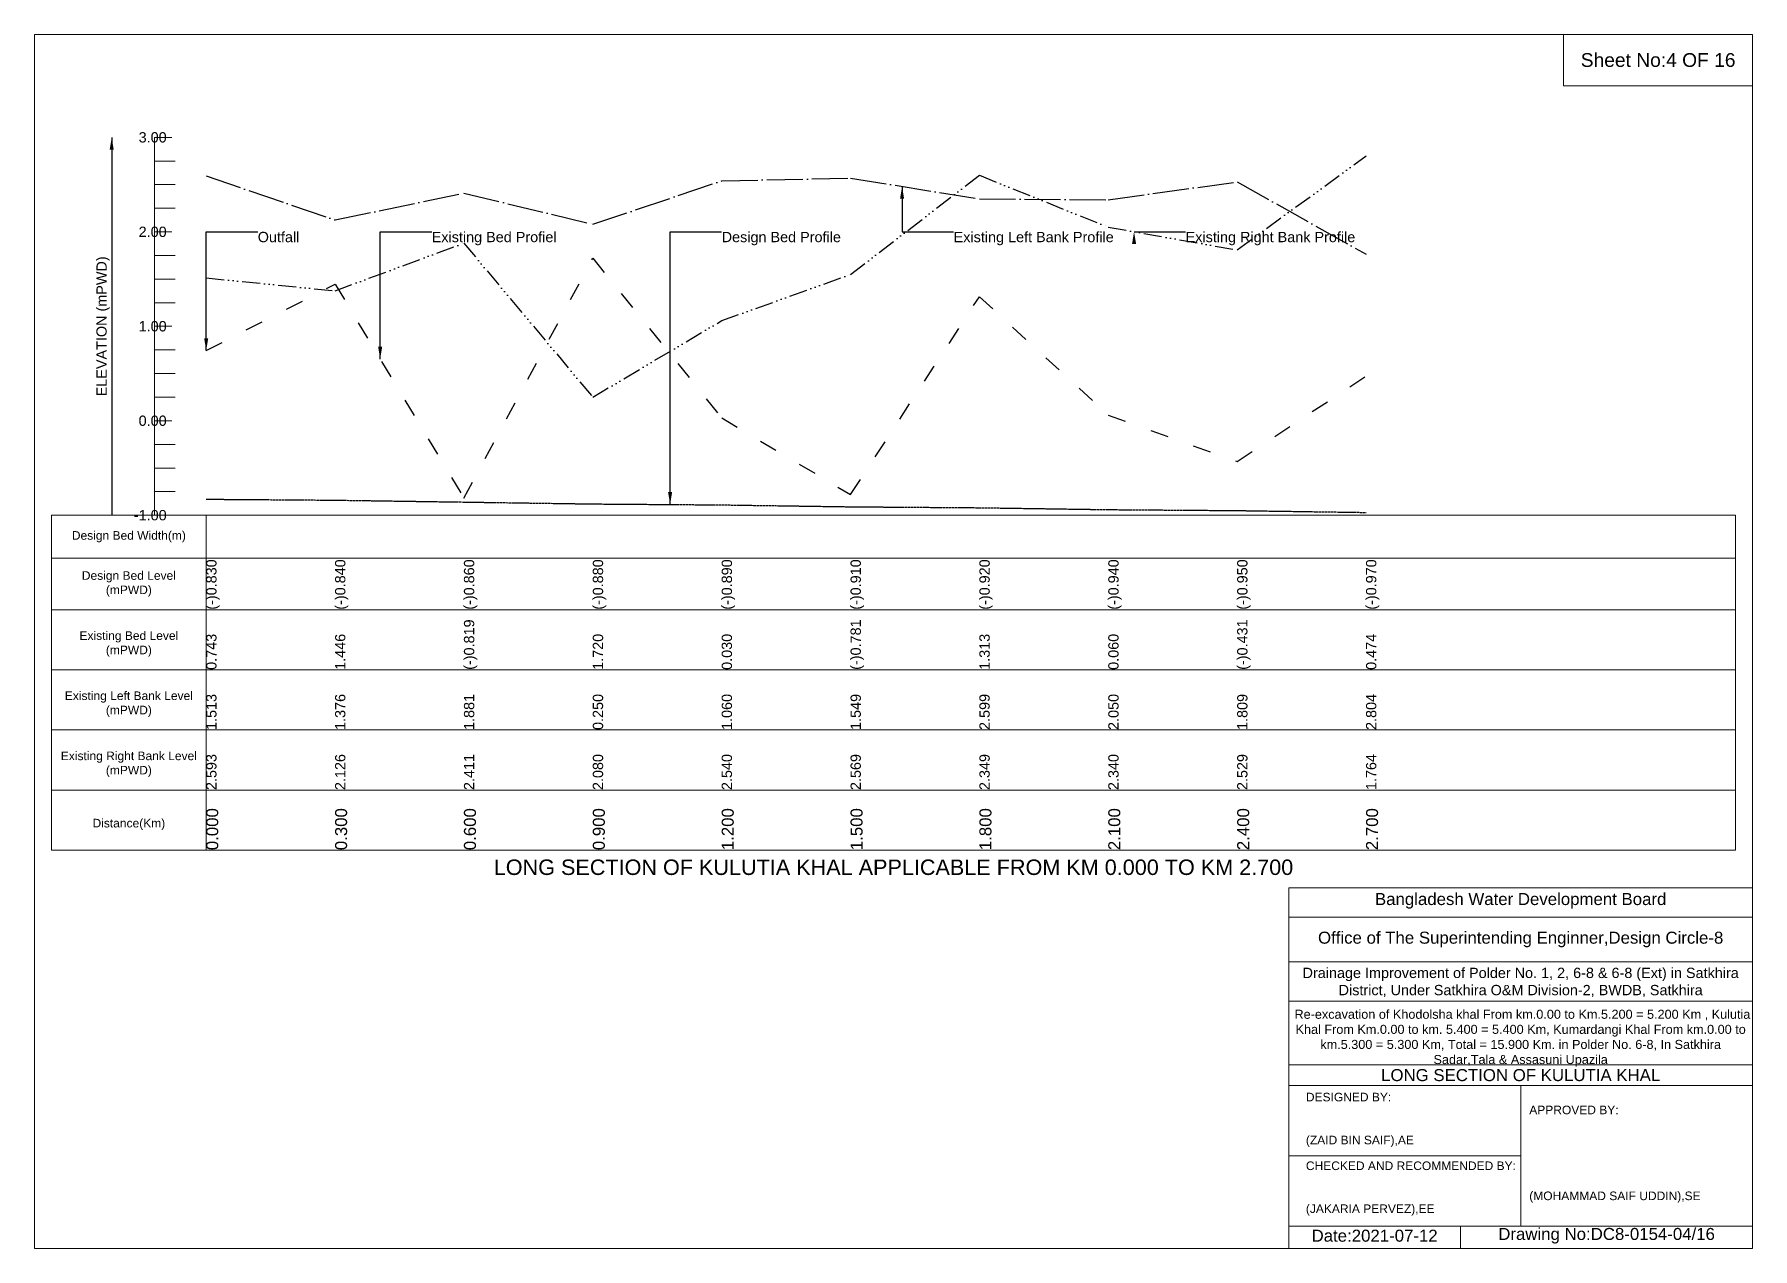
# Model space of a CAD drawing. Header units: inches. Extents: x 91000 to 568000, y -5656 to 0.
# Drawn here: x 280000 to 288000, y -5656 to 0 of the extents above; entities that cross this region are included whole.
import ezdxf

# ---------------------------------------------------------------- set-up
doc = ezdxf.new("R2010")
doc.units = ezdxf.units.IN
doc.header["$LTSCALE"] = 7
doc.header["$MEASUREMENT"] = 0
for name, pattern in [('ACAD_ISO03W100', [30, 12, -18]), ('ACAD_ISO04W100', [30, 24, -3, 0, -3]), ('ACAD_ISO14W100', [24, 12, -3, 0, -3, 0, -3, 0, -3]), ('CENTER', [2, 1.25, -0.25, 0.25, -0.25])]:
    doc.linetypes.add(name, pattern=pattern)
for name, color, linetype, lineweight in [('Cross Section Labels', 7, 'Continuous', 9), ('Design Bed Level Long Section', 7, 'CENTER', 25), ('Existing Bed Level for Long Section', 7, 'ACAD_ISO03W100', 25), ('Existing Left Bank of Long section', 7, 'ACAD_ISO04W100', 25), ('Existing Right Bank of Long Section', 7, 'ACAD_ISO14W100', 25), ('Long Section Border', 7, 'Continuous', 9), ('Long Section Labels', 7, 'Continuous', 9), ('Vscale for Long Section', 7, 'Continuous', 9)]:
    doc.layers.add(name, color=color, linetype=linetype, lineweight=lineweight)
doc.styles.get("Standard").update_dxf_attribs({"font": 'arial.ttf'})
doc.dimstyles.get("Standard").update_dxf_attribs({"dimtxt": 0.18, "dimasz": 0.18, "dimexe": 0.18, "dimexo": 0.0625, "dimgap": 0.09, "dimtad": 0, "dimtih": 1, "dimtoh": 1, "dimdec": 4, "dimzin": 0, "dimdsep": 46, "dimtxsty": 'Standard', "dimcen": 0.09, "dimadec": 0, "dimazin": 0, "dimtfac": 1, "dimtdec": 4, "dimtofl": 0, "dimtmove": 0, "dimatfit": 3, "dimfxl": 1, "dimtolj": 1, "dimtzin": 0, "dimarcsym": 0})

msp = doc.modelspace()

# ---------------------------------------------------------------- texts
at = {"layer": 'Cross Section Labels', "attachment_point": 5}
for s, insert, char_height in [('Sheet No:4 OF 16', (287560, -120), 64), ('Bangladesh Water Development Board', (286920, -4036), 56), ('Office of The Superintending Enginner,Design Circle-8', (286920, -4216), 56)]:
    msp.add_mtext(s, dxfattribs=dict(at, insert=insert, char_height=char_height))
at = {"layer": 'Cross Section Labels'}
for s, insert, char_height, width, attachment_point in [('Drainage Improvement of Polder No. 1, 2, 6-8 & 6-8 (Ext) in Satkhira District, Under Satkhira O&M Division-2, BWDB, Satkhira', (286920, -4416), 48, 2240, 5), (' Re-excavation of Khodolsha khal From km.0.00 to Km.5.200 = 5.200 Km , Kulutia Khal From Km.0.00 to km. 5.400 = 5.400 Km, Kumardangi Khal From km.0.00 to km.5.300 = 5.300 Km, Total = 15.900 Km. in Polder No. 6-8, In Satkhira Sadar,Tala & Assasuni Upazila', (286920, -4676), 42.1524, 2160, 5), ('LONG SECTION OF KULUTIA KHAL', (286920, -4848), 56, 2240, 5), ('DESIGNED BY:^J^J^J(ZAID BIN SAIF),AE', (285920, -5056), 40, 1120, 4), ('APPROVED BY:^J^J^J^J^J^J(MOHAMMAD SAIF UDDIN),SE', (286960, -5216), 40, 1120, 4), ('CHECKED AND RECOMMENDED BY:^J^J^J(JAKARIA PERVEZ),EE', (285920, -5376), 40, 1120, 4), ('Date:2021-07-12', (286240, -5596), 56, 1120, 5), ('Drawing No:DC8-0154-04/16', (287320, -5596), 56, 1760, 5)]:
    msp.add_mtext(s, dxfattribs=dict(at, insert=insert, char_height=char_height, width=width, attachment_point=attachment_point))
at = {"layer": 'Long Section Border', "attachment_point": 5}
for s, insert, char_height in [('Design Bed Width(m)', (280440, -2340), 40), ('Design Bed Level^J(mPWD)', (280440, -2560), 40), ('Existing Bed Level^J(mPWD)', (280440, -2840), 40), ('Existing Left Bank Level^J(mPWD)', (280440, -3120), 40), ('Existing Right Bank Level^J(mPWD)', (280440, -3400), 40), ('Distance(Km)', (280440, -3680), 40), ('LONG SECTION OF KULUTIA KHAL APPLICABLE FROM KM 0.000 TO KM 2.700', (284000, -3880), 72)]:
    msp.add_mtext(s, dxfattribs=dict(at, insert=insert, char_height=char_height))
at = {"layer": 'Long Section Labels', "char_height": 48, "attachment_point": 1}
for s, insert in [('Outfall', (281040, -920)), ('Existing Bed Profiel', (281850, -920)), ('Design Bed Profile', (283200, -920)), ('Existing Left Bank Profile', (284280, -920)), ('Existing Right Bank Profile', (285360, -920))]:
    msp.add_mtext(s, dxfattribs=dict(at, insert=insert))
at = {"layer": 'Vscale for Long Section', "char_height": 48, "attachment_point": 6}
for s, insert in [('3.00', (280616, -480)), ('2.00', (280616, -920)), ('1.00', (280616, -1360)), ('0.00', (280616, -1800)), ('-1.00', (280616, -2240))]:
    msp.add_mtext(s, dxfattribs=dict(at, insert=insert))
at = {"layer": 'Vscale for Long Section', "rotation": 90}
for s, insert, char_height, attachment_point in [('ELEVATION (mPWD)', (280320, -1360), 48, 5), ('(-)0.830', (280800, -2680), 48, 1), ('(-)0.840', (281400, -2680), 48, 1), ('(-)0.860', (282000, -2680), 48, 1), ('(-)0.880', (282600, -2680), 48, 1), ('(-)0.890', (283200, -2680), 48, 1), ('(-)0.910', (283800, -2680), 48, 1), ('(-)0.920', (284400, -2680), 48, 1), ('(-)0.940', (285000, -2680), 48, 1), ('(-)0.950', (285600, -2680), 48, 1), ('(-)0.970', (286200, -2680), 48, 1), ('0.743', (280800, -2960), 48, 1), ('1.446', (281400, -2960), 48, 1), ('(-)0.819', (282000, -2960), 48, 1), ('1.720', (282600, -2960), 48, 1), ('0.030', (283200, -2960), 48, 1), ('(-)0.781', (283800, -2960), 48, 1), ('1.313', (284400, -2960), 48, 1), ('0.060', (285000, -2960), 48, 1), ('(-)0.431', (285600, -2960), 48, 1), ('0.474', (286200, -2960), 48, 1), ('1.513', (280800, -3240), 48, 1), ('1.376', (281400, -3240), 48, 1), ('1.881', (282000, -3240), 48, 1), ('0.250', (282600, -3240), 48, 1), ('1.060', (283200, -3240), 48, 1), ('1.549', (283800, -3240), 48, 1), ('2.599', (284400, -3240), 48, 1), ('2.050', (285000, -3240), 48, 1), ('1.809', (285600, -3240), 48, 1), ('2.804', (286200, -3240), 48, 1), ('2.593', (280800, -3520), 48, 1), ('2.126', (281400, -3520), 48, 1), ('2.411', (282000, -3520), 48, 1), ('2.080', (282600, -3520), 48, 1), ('2.540', (283200, -3520), 48, 1), ('2.569', (283800, -3520), 48, 1), ('2.349', (284400, -3520), 48, 1), ('2.340', (285000, -3520), 48, 1), ('2.529', (285600, -3520), 48, 1), ('1.764', (286200, -3520), 48, 1), ('0.000', (280800, -3800), 56, 1), ('0.300', (281400, -3800), 56, 1), ('0.600', (282000, -3800), 56, 1), ('0.900', (282600, -3800), 56, 1), ('1.200', (283200, -3800), 56, 1), ('1.500', (283800, -3800), 56, 1), ('1.800', (284400, -3800), 56, 1), ('2.100', (285000, -3800), 56, 1), ('2.400', (285600, -3800), 56, 1), ('2.700', (286200, -3800), 56, 1)]:
    msp.add_mtext(s, dxfattribs=dict(at, insert=insert, char_height=char_height, attachment_point=attachment_point))

# ---------------------------------------------------------------- linework, layer by layer
at = {"layer": 'Cross Section Labels'}
for points in [[(280000, 0), (288000, 0), (288000, -5656), (280000, -5656)], [(287120, 0), (288000, 0), (288000, -240), (287120, -240)]]:
    msp.add_lwpolyline(points, close=True, dxfattribs=at)
for points in [[(285840, -5656), (285840, -3976), (288000, -3976)], [(285840, -4112), (288000, -4112)], [(285840, -4320), (288000, -4320)], [(285840, -4504), (288000, -4504)], [(285840, -4800), (288000, -4800)], [(285840, -4896), (288000, -4896)], [(286920, -4896), (286920, -5552)], [(285840, -5224), (286920, -5224)], [(285840, -5552), (288000, -5552)], [(286640, -5552), (286640, -5656)]]:
    msp.add_lwpolyline(points, dxfattribs=at)
at = {"layer": 'Design Bed Level Long Section'}
msp.add_lwpolyline([(280800, -2165.2), (281400, -2169.6), (282000, -2178.4), (282600, -2187.2), (283200, -2191.6), (283800, -2200.4), (284400, -2204.8), (285000, -2213.6), (285600, -2218), (286200, -2226.8)], dxfattribs=at)
at = {"layer": 'Existing Bed Level for Long Section'}
msp.add_lwpolyline([(280800, -1473.1), (281400, -1163.8), (282000, -2160.4), (282600, -1043.2), (283200, -1786.8), (283800, -2143.6), (284400, -1222.3), (285000, -1773.6), (285600, -1989.6), (286200, -1591.4)], dxfattribs=at)
at = {"layer": 'Existing Left Bank of Long section'}
msp.add_lwpolyline([(280800, -659.1), (281400, -864.6), (282000, -739.2), (282600, -884.8), (283200, -682.4), (283800, -669.6), (284400, -766.4), (285000, -770.4), (285600, -687.2), (286200, -1023.8)], dxfattribs=at)
at = {"layer": 'Existing Right Bank of Long Section'}
msp.add_lwpolyline([(280800, -1134.3), (281400, -1194.6), (282000, -972.4), (282600, -1690), (283200, -1333.6), (283800, -1118.4), (284400, -656.4), (285000, -898), (285600, -1004), (286200, -566.2)], dxfattribs=at)
at = {"layer": 'Long Section Border'}
msp.add_lwpolyline([(280080, -2240), (287920, -2240), (287920, -3800), (280080, -3800)], close=True, dxfattribs=at)
for points in [[(280800, -2240), (280800, -3800)], [(280080, -2440), (287920, -2440)], [(280080, -2680), (287920, -2680)], [(280080, -2960), (287920, -2960)], [(280080, -3240), (287920, -3240)], [(280080, -3520), (287920, -3520)]]:
    msp.add_lwpolyline(points, dxfattribs=at)
at = {"layer": 'Vscale for Long Section'}
for points in [[(280560, -2240), (280560, -1800), (280560, -1360), (280560, -920), (280560, -480)], [(280560, -480), (280640, -480)], [(280560, -590), (280656, -590)], [(280560, -700), (280656, -700)], [(280560, -810), (280656, -810)], [(280560, -920), (280640, -920)], [(280560, -1030), (280656, -1030)], [(280560, -1140), (280656, -1140)], [(280560, -1250), (280656, -1250)], [(280560, -1360), (280640, -1360)], [(280560, -1470), (280656, -1470)], [(280560, -1580), (280656, -1580)], [(280560, -1690), (280656, -1690)], [(280560, -1800), (280640, -1800)], [(280560, -1910), (280656, -1910)], [(280560, -2020), (280656, -2020)], [(280560, -2130), (280656, -2130)], [(280560, -2240), (280640, -2240)]]:
    msp.add_lwpolyline(points, dxfattribs=at)

msp.set_redraw_order([(e.dxf.handle, doc.entitydb.next_handle()) for e in msp.query("TEXT MTEXT ATTDEF DIMENSION ARC_DIMENSION")])  # texts and dimensions are drawn at this point

# ---------------------------------------------------------------- leaders
at = {"layer": 'Long Section Labels', "annotation_type": 0, "has_hookline": 1, "hookline_direction": 0}
for points, text_width in [([(284040, -708.4), (284040, -920), (284279.9, -920)], 737.4), ([(280800, -1473.1), (280800, -920), (281039.9, -920)], 185.8), ([(281610, -1512.6), (281610, -920), (281849.9, -920)], 571.4), ([(282960, -2189.8), (282960, -920), (283199.9, -920)], 547.4), ([(285120, -919.2), (285120, -920), (285359.9, -920)], 782)]:
    msp.add_leader(points, dimstyle='Standard', override={"dimasz": 57.6}, dxfattribs=dict(at, text_width=text_width))
at = {"layer": 'Vscale for Long Section'}
msp.add_leader([(280360, -480), (280360, -2240)], dimstyle='Standard', override={"dimasz": 57.6}, dxfattribs=at)

doc.saveas('drawing.dxf')
